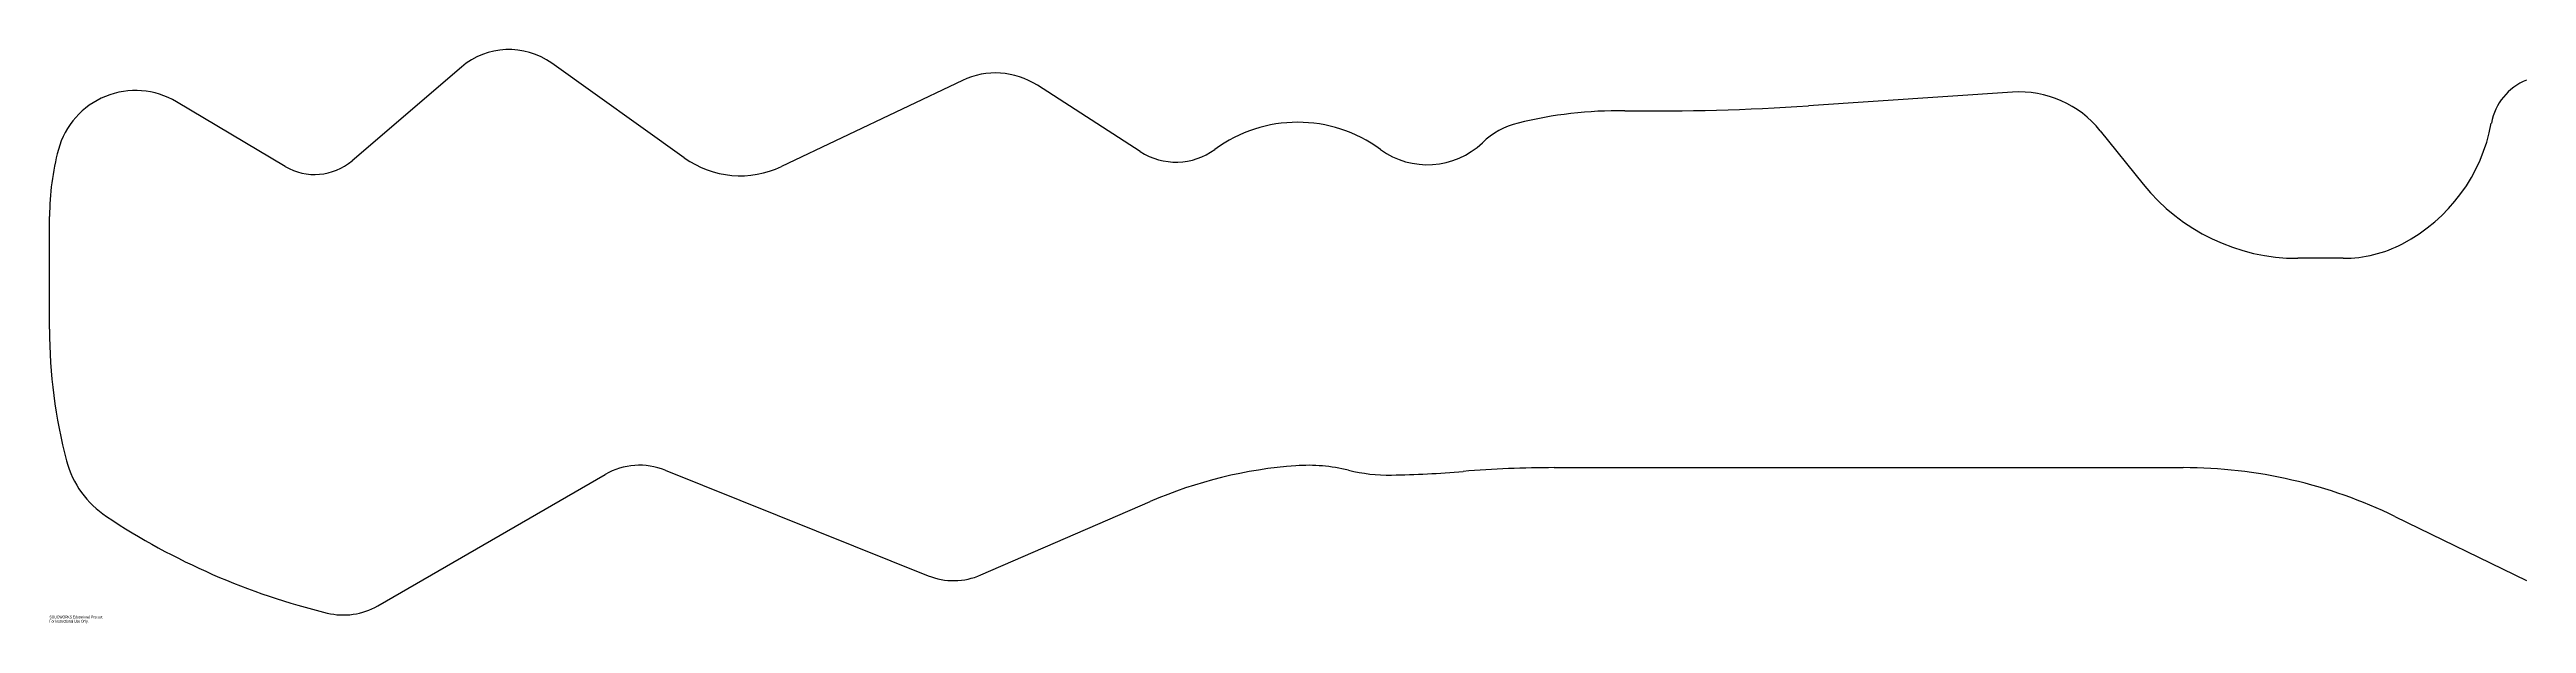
# Model space of a CAD drawing. Header units: inches. Extents: x 0 to 1491, y -68 to 70.
# Drawn here: x 0 to 574, y -68 to 65 of the extents above; entities that cross this region are included whole.
import ezdxf

# ---------------------------------------------------------------- set-up
doc = ezdxf.new("R2010")
doc.units = ezdxf.units.IN
doc.header["$MEASUREMENT"] = 0
doc.styles.add('SLDTEXTSTYLE0', font='TXT', dxfattribs={"width": 0.7})

msp = doc.modelspace()

# ---------------------------------------------------------------- linework, layer by layer
at = {"color": 7, "linetype": 'Continuous'}
for p, q in [((95.46, 60.76), (70.12, 39.07)), ((147.14, 39.73), (116.42, 61.68)), ((211.6, 57.67), (169.7, 37.74)), ((54.62, 37.74), (29.41, 52.73)), ((252.83, 41.17), (228.99, 56.55)), ((455.03, 54.95), (407.73, 51.8)), ((475.4, 46.01), (485.33, 33.62)), ((0, 0), (0, 26.15)), ((531.72, 16.42), (521.17, 16.42)), ((76.08, -64.17), (128.83, -33.71)), ((142.7, -32.72), (203.67, -57.19)), ((348.79, -32.13), (494.63, -32.13)), ((215.92, -57.02), (255.15, -39.99)), ((543.68, -43.45), (574.18, -58.33))]:
    msp.add_line(p, q, dxfattribs=at)
for centre, radius, start, end in [((106.53, 47.83), 17.02, 54.45221, 130.56683), ((219.29, 41.52), 17.89, 57.18412, 115.44609), ((579.13, 45.41), 13.3, 111.83941, 169.67572), ((19.94, 36.81), 18.53, 59.25373, 164.91847), ((371.93, 587.9), 537.3, 269.27612, 273.82046), ((456.63, 30.96), 24.05, 38.7371, 93.82046), ((289.33, 15.49), 32.48, 53.77225, 126.22775), ((344.79, 30.07), 18.25, 103.8783, 133.78415), ((363.91, -47.29), 97.94, 89.27612, 103.8783), ((527.07, 54.89), 39.61, 297.644, 349.67572), ((59.49, 26.15), 59.49, 164.91847, 180), ((261.11, 54.01), 15.27, 237.18412, 306.22775), ((319.41, 56.55), 18.43, 233.77225, 313.78415), ((61.44, 49.2), 13.34, 239.25373, 310.56683), ((160.12, 57.89), 22.32, 234.45221, 295.44609), ((521.17, 62.37), 45.95, 218.7371, 270), ((531.72, 46.02), 29.6, 270, 297.644), ((119.79, 0), 119.79, 180, 194.78404), ((25.53, -24.88), 22.3, 194.78404, 236.4058), ((136.78, -47.47), 15.9, 68.13362, 120.00998), ((296.46, -135.15), 103.74, 94.15471, 113.46352), ((291.76, -70.43), 38.84, 76.11029, 94.15471), ((310.41, 4.99), 38.84, 256.11029, 271.01759), ((306.59, 219.97), 253.86, 271.01759, 274.7678), ((348.79, -285.99), 253.86, 90, 94.7678), ((494.63, -144.04), 111.91, 64.00372, 90), ((102.54, 91.05), 161.48, 236.4058, 256.32973), ((209.59, -42.43), 15.9, 248.13362, 293.46352), ((68.13, -50.4), 15.9, 256.32973, 300.00998)]:
    msp.add_arc(centre, radius, start, end, dxfattribs=at)

# ---------------------------------------------------------------- texts
at = {"color": 7, "linetype": 'Continuous', "char_height": 0.655, "attachment_point": 1, "style": 'SLDTEXTSTYLE0'}
for s, insert in [('SOLIDWORKS Educational Product.', (0, -66.44)), ('For Instructional Use Only.', (0, -67.42))]:
    msp.add_mtext(s, dxfattribs=dict(at, insert=insert))

doc.saveas('drawing.dxf')
